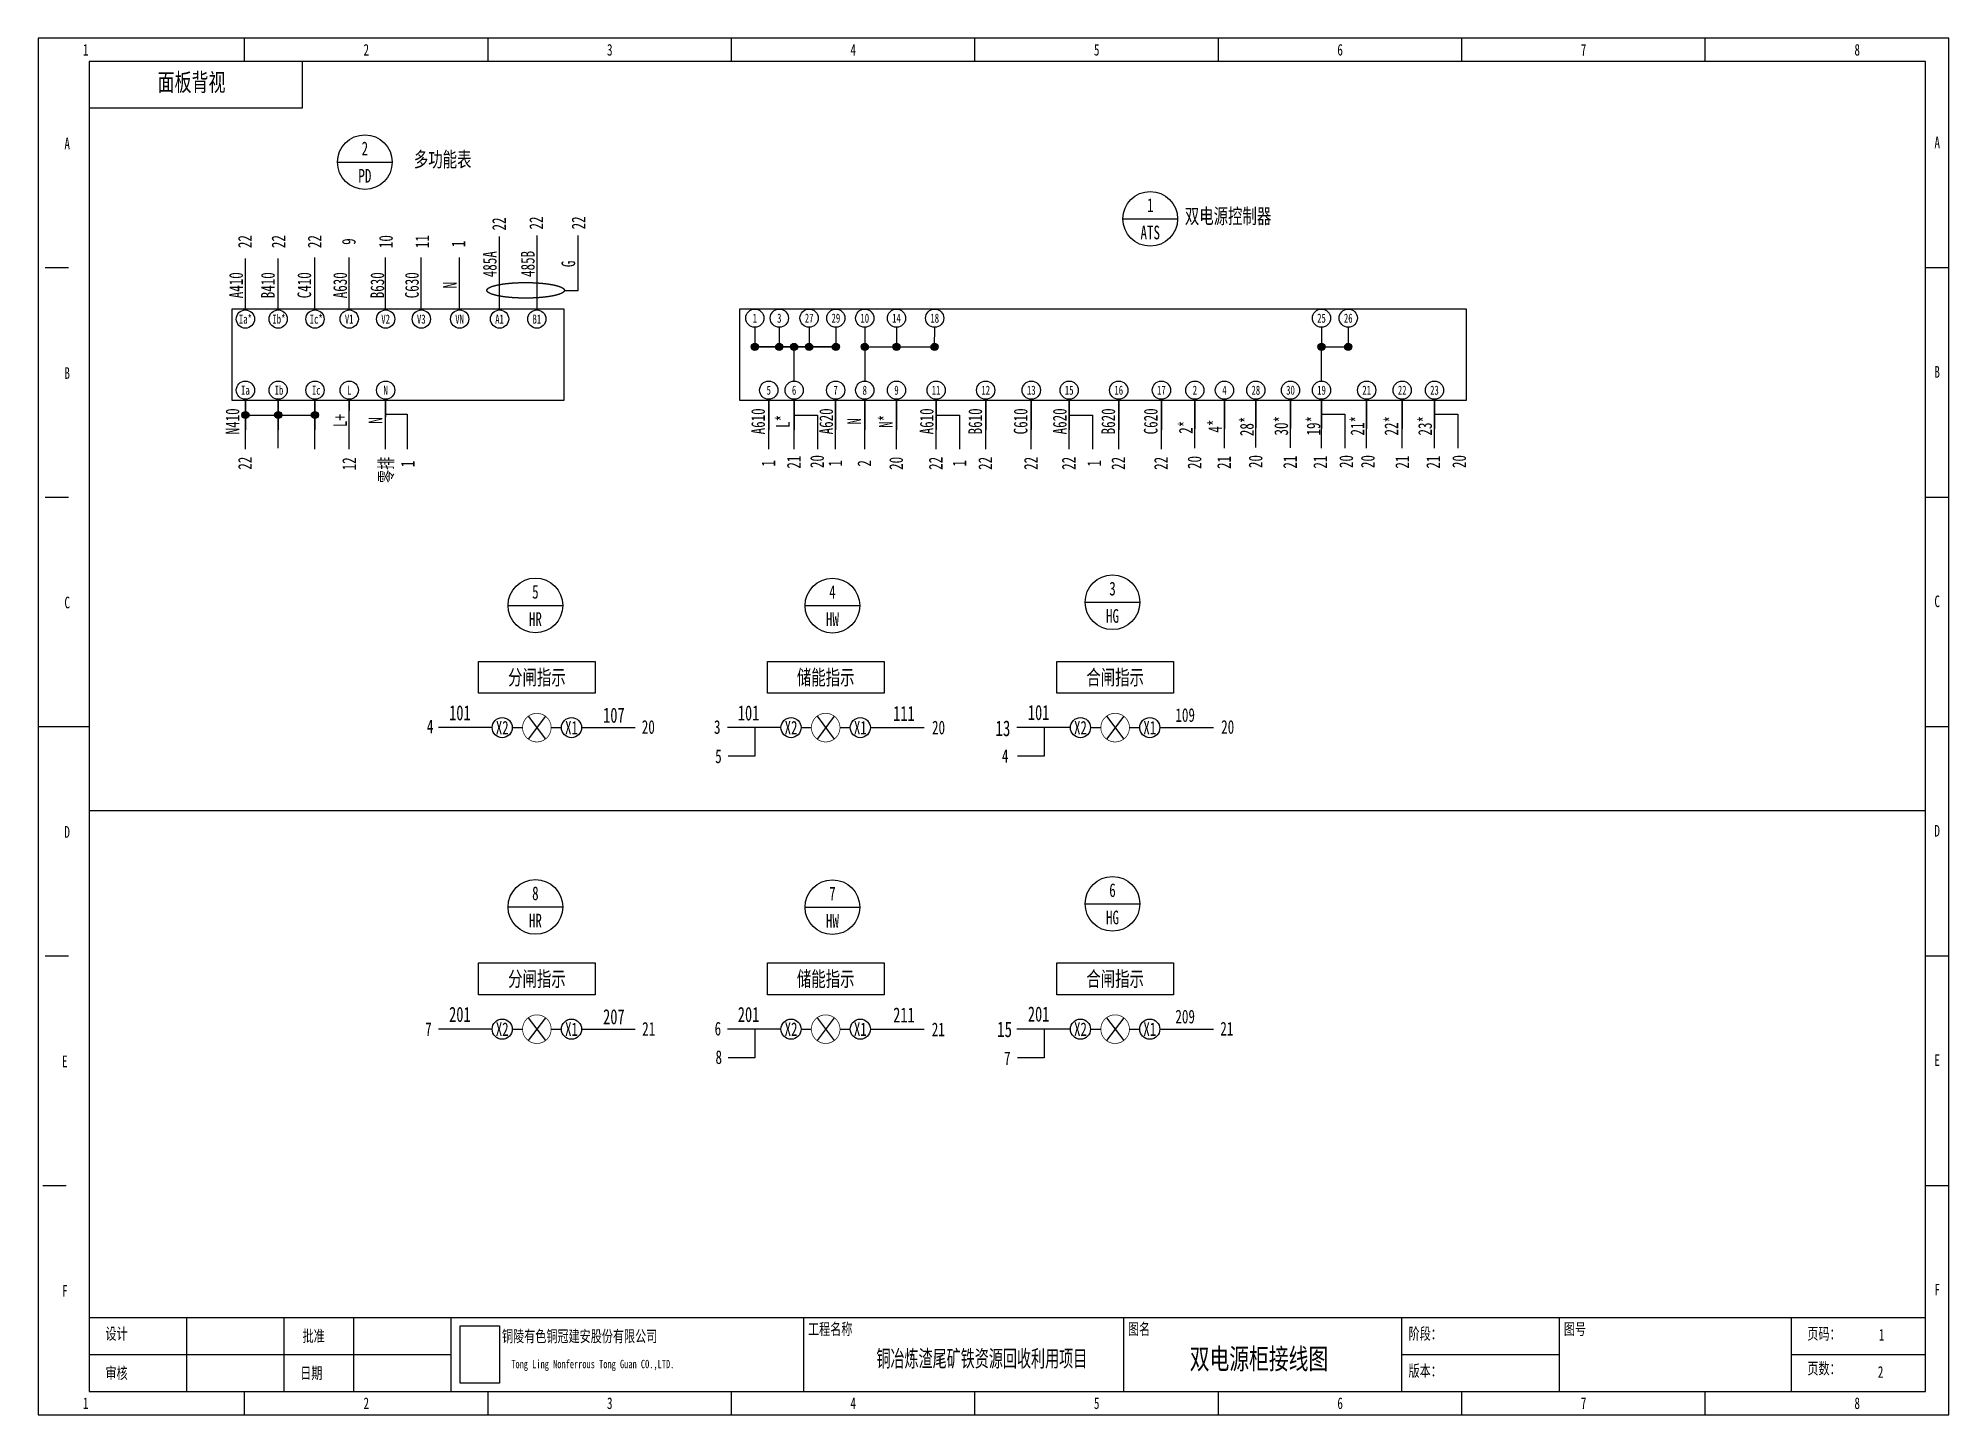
# Model space of a CAD drawing. Header units: millimetres. Extents: x 401220 to 2750366, y -101310 to 943175.
# Drawn here: x 1247990 to 1312355, y 174653 to 221053 of the extents above; entities that cross this region are included whole.
import ezdxf
from ezdxf.enums import TextEntityAlignment as Align

# ---------------------------------------------------------------- set-up
doc = ezdxf.new("R2010")
doc.units = ezdxf.units.MM
doc.linetypes.add('事故照明', pattern=[800, 600, 0, -200, 0])
doc.layers.add('SW', color=8, linetype='Continuous', lineweight=20)
doc.styles.add('IDQSTYLE', font='NSimSun.ttf', dxfattribs={"width": 0.7})
doc.styles.add('标准', font='NSimSun.ttf', dxfattribs={"width": 0.667})

msp = doc.modelspace()

# ---------------------------------------------------------------- texts
at = {"style": 'IDQSTYLE', "width": 0.7}
for s, p in [('1', (1249590.86112, 220349.74664)), ('2', (1259042.62441, 220349.74664)), ('3', (1267244.56776, 220349.74664)), ('4', (1275446.51111, 220349.74664)), ('5', (1283648.45445, 220349.74664)), ('6', (1291850.3978, 220349.74664)), ('7', (1300052.34115, 220349.74664)), ('8', (1309269.7632, 220349.74664)), ('A', (1248965.95115, 217186.13992)), ('A', (1311964.68745, 217225.19679)), ('B', (1248965.95115, 209452.87905)), ('B', (1311964.68745, 209491.93592)), ('C', (1248965.95115, 201719.61817)), ('C', (1311964.68745, 201758.67505)), ('D', (1248965.95115, 193986.3573)), ('D', (1311964.68745, 194025.41417)), ('E', (1248887.8374, 186253.09643)), ('E', (1311964.68745, 186292.1533)), ('F', (1248887.8374, 178519.83556)), ('F', (1311964.68745, 178558.89243)), ('1', (1249590.86112, 174731.31887)), ('2', (1259042.62441, 174731.31887)), ('3', (1267244.56776, 174731.31887)), ('4', (1275446.51111, 174731.31887)), ('5', (1283648.45445, 174731.31887)), ('6', (1291850.3978, 174731.31887)), ('7', (1300052.34115, 174731.31887)), ('8', (1309269.7632, 174731.31887))]:
    msp.add_text(s, height=391.34987, dxfattribs=at).set_placement(p, align=Align.BOTTOM_CENTER)
msp.add_text('面板背视', height=599.087607, dxfattribs=at).set_placement((1253154.39268, 219578.26471), align=Align.MIDDLE)
for s, height, p in [('2', 460.83662, (1258994.02143, 217336.15833)), ('多功能表', 508.225139, (1261615.96214, 216968.94)), ('PD', 460.836621, (1258994.02143, 216414.48508)), ('1', 460.83662, (1285453.27442, 215425.15606)), ('双电源控制器', 508.225139, (1288075.21513, 215057.93773)), ('ATS', 460.836621, (1285453.27442, 214503.48282)), ('Ia*', 307.224414, (1254969.71474, 211584.95125)), ('Ib*', 307.224414, (1256099.41377, 211584.95125)), ('Ic*', 307.224414, (1257356.52092, 211584.95125)), ('3', 307.22441, (1272955.18208, 211616.34151)), ('27', 307.224414, (1273960.31353, 211616.34151)), ('29', 307.224414, (1274862.05316, 211616.34151)), ('10', 307.224414, (1275834.6812, 211615.67369)), ('18', 307.224414, (1278192.10554, 211615.67369)), ('25', 307.224414, (1291221.85185, 211616.34151)), ('26', 307.224414, (1292123.59149, 211616.34151)), ('V1', 307.224414, (1258467.10376, 211584.95125)), ('V2', 307.224414, (1259693.94376, 211584.95125)), ('V3', 307.224414, (1260895.29412, 211584.95125)), ('VN', 307.224414, (1262185.85246, 211584.95125)), ('A1', 307.224414, (1263532.06002, 211584.95125)), ('B1', 307.224414, (1264788.0302, 211584.95125)), ('1', 307.22441, (1272131.80519, 211616.34151)), ('14', 307.224414, (1276904.46585, 211615.67369)), ('Ia', 307.224414, (1254969.71474, 209188.60082)), ('Ib', 307.224414, (1256099.41377, 209188.60082)), ('Ic', 307.224414, (1257356.52092, 209188.60082)), ('L', 307.22441, (1258467.10376, 209188.60082)), ('N', 307.22441, (1259693.94376, 209188.60082)), ('5', 307.22441, (1272601.18112, 209188.60082)), ('6', 307.22441, (1273455.56674, 209188.60082)), ('7', 307.22441, (1274854.07591, 209188.60082)), ('8', 307.22441, (1275834.6812, 209188.60082)), ('9', 307.22441, (1276904.46585, 209188.60082)), ('11', 307.224414, (1278239.34744, 209188.60082)), ('12', 307.224414, (1279909.3388, 209188.60082)), ('13', 307.224414, (1281444.7136, 209188.60082)), ('15', 307.224414, (1282721.41466, 209188.60082)), ('16', 307.224414, (1284391.40602, 209188.60082)), ('17', 307.224414, (1285829.03225, 209188.60082)), ('2', 307.22441, (1286955.76243, 209188.60082)), ('4', 307.22441, (1287952.90923, 209188.60082)), ('28', 307.224414, (1289009.61501, 209188.60082)), ('30', 307.224414, (1290177.41122, 209188.60082)), ('19', 307.224414, (1291221.85185, 209188.60082)), ('21', 307.224414, (1292742.68358, 209188.60082)), ('22', 307.224414, (1293940.80836, 209188.60082)), ('23', 307.224414, (1295027.76851, 209188.60082)), ('5', 460.83662, (1264738.47143, 202394.59576)), ('4', 460.83662, (1274745.31762, 202386.93772)), ('3', 460.83662, (1284181.49393, 202500.79301)), ('HR', 460.836621, (1264738.47143, 201472.92252)), ('HW', 460.836621, (1274745.31762, 201465.26447)), ('HG', 460.836621, (1284181.49393, 201579.11977)), ('分闸指示', 508.225139, (1264790.23952, 199509.3941)), ('储能指示', 508.225139, (1274520.10368, 199509.3941)), ('合闸指示', 508.225139, (1284271.18253, 199509.3941)), ('101', 508.225139, (1262196.0977, 198314.48403)), ('107', 508.225139, (1267383.70228, 198233.94111)), ('101', 508.225139, (1271921.38196, 198311.1791)), ('111', 508.225139, (1277155.31731, 198293.99708)), ('101', 508.225139, (1281692.997, 198325.13159)), ('109', 460.836621, (1286629.76047, 198239.84948)), ('4', 460.83662, (1261192.44054, 197857.97329)), ('X2', 451.755679, (1263621.69853, 197815.11202)), ('X1', 451.755679, (1265955.76953, 197815.11202)), ('20', 460.836621, (1268543.30995, 197837.69548)), ('3', 460.83662, (1270865.02577, 197835.91654)), ('X2', 451.755679, (1273351.56269, 197815.11202)), ('X1', 451.755679, (1275685.6337, 197815.11202)), ('20', 460.836621, (1278320.53533, 197819.96421)), ('13', 527.048292, (1280490.50688, 197793.19197)), ('X2', 451.755679, (1283102.64154, 197815.11202)), ('X1', 451.755679, (1285436.71254, 197815.11202)), ('20', 460.836621, (1288062.64033, 197838.14854)), ('5', 460.83662, (1270906.00187, 196849.66059)), ('4', 460.83662, (1280564.99147, 196859.10637)), ('8', 460.83662, (1264738.47143, 192231.24877)), ('6', 460.83662, (1284181.49393, 192337.44601)), ('7', 460.83662, (1274745.31762, 192223.59072)), ('HR', 460.836621, (1264738.47143, 191309.57552)), ('HW', 460.836621, (1274745.31762, 191301.91748)), ('HG', 460.836621, (1284181.49393, 191415.77277)), ('分闸指示', 508.225139, (1264790.23952, 189346.0471)), ('储能指示', 508.225139, (1274520.10368, 189346.0471)), ('合闸指示', 508.225139, (1284271.18253, 189346.0471)), ('201', 508.225139, (1262196.0977, 188151.13703)), ('207', 508.225139, (1267383.70228, 188070.59411)), ('201', 508.225139, (1271921.38196, 188147.83211)), ('211', 508.225139, (1277155.31731, 188130.65008)), ('201', 508.225139, (1281692.997, 188161.7846)), ('209', 460.836621, (1286629.76047, 188076.50248)), ('7', 460.83662, (1261135.88085, 187649.76519)), ('X2', 451.755679, (1263621.69853, 187651.76502)), ('X1', 451.755679, (1265955.76953, 187651.76502)), ('21', 460.836621, (1268557.07585, 187662.57594)), ('6', 460.83662, (1270886.39684, 187669.91005)), ('X2', 451.755679, (1273351.56269, 187651.76502)), ('X1', 451.755679, (1275685.6337, 187651.76502)), ('21', 460.836621, (1278312.44018, 187643.76098)), ('15', 527.048292, (1280545.76395, 187647.72565)), ('X2', 451.755679, (1283102.64154, 187651.76502)), ('X1', 451.755679, (1285436.71254, 187651.76502)), ('21', 460.836621, (1288032.7501, 187668.38202)), ('8', 460.83662, (1270916.12109, 186708.34456)), ('7', 460.83662, (1280637.33122, 186669.56398))]:
    msp.add_text(s, height=height, dxfattribs=at).set_placement(p, align=Align.MIDDLE_CENTER)
for s, height, p in [('PMC-530A', 0.153612, (1258072.34819, 216875.32171)), ('PMC-530A', 0.153612, (1284531.60118, 214964.31944)), ('CJK22-DP AC220V', 0.1536122, (1263816.79819, 201933.75914)), ('CJK22-DP AC220V', 0.1536122, (1273823.64438, 201926.1011)), ('CJK22-DP AC220V', 0.1536122, (1283259.82069, 202039.95639)), ('CJK22-DP AC220V', 0.1536122, (1283259.82069, 191876.60939)), ('CJK22-DP AC220V', 0.1536122, (1263816.79819, 191770.41215)), ('CJK22-DP AC220V', 0.1536122, (1273823.64438, 191762.7541))]:
    msp.add_text(s, height=height, dxfattribs=at).set_placement(p, align=Align.MIDDLE_LEFT)
for s, height, p in [('22', 460.836621, (1263515.56785, 214791.10971)), ('22', 460.836621, (1264767.78282, 214822.39293)), ('22', 460.836621, (1266192.59569, 214827.5707)), ('22', 460.836621, (1254953.28853, 214196.71358)), ('22', 460.836621, (1256083.52478, 214196.71358)), ('22', 460.836621, (1257301.44877, 214196.71358)), ('10', 460.836621, (1259701.74845, 214196.71358)), ('11', 460.836621, (1260924.25601, 214196.71358)), ('9', 460.83662, (1258452.07673, 214196.71358)), ('1', 460.83662, (1262143.91208, 214121.216)), ('485A', 460.836621, (1263200.23375, 213435.0825)), ('485B', 460.836621, (1264481.88753, 213445.00781)), ('A410', 460.836621, (1254653.59683, 212725.27723)), ('B410', 460.836621, (1255726.14424, 212725.27723)), ('C410', 460.836621, (1256953.83544, 212725.27723)), ('A630', 460.836621, (1258158.67172, 212725.27723)), ('B630', 460.836621, (1259413.4185, 212725.27723)), ('C630', 460.836621, (1260578.54011, 212725.27723)), ('G', 460.83662, (1265849.24016, 213445.00781)), ('N', 460.83662, (1261857.8621, 212725.27723)), ('N410', 460.836621, (1254533.29838, 208137.48145)), ('A610', 460.836621, (1272240.81908, 208137.48145)), ('A620', 460.836621, (1274535.19872, 208137.48145)), ('A610', 460.836621, (1277920.47025, 208137.48145)), ('B610', 460.836621, (1279555.89131, 208137.48145)), ('C610', 460.836621, (1281084.35156, 208137.48145)), ('A620', 460.836621, (1282402.53747, 208137.48145)), ('B620', 460.836621, (1284037.95853, 208137.48145)), ('C620', 460.836621, (1285468.67021, 208137.48145)), ('L+', 460.836621, (1258158.67172, 208165.28414)), ('N', 460.83662, (1259347.5684, 208165.28414)), ('L*', 460.836621, (1273074.46269, 208137.48145)), ('N', 460.83662, (1275481.23371, 208137.48145)), ('N*', 460.836621, (1276544.10381, 208137.48145)), ('2*', 460.836621, (1286648.21465, 207937.99524)), ('4*', 460.836621, (1287639.41726, 207977.89294)), ('28*', 460.836621, (1288705.18624, 207968.73351)), ('30*', 460.836621, (1289863.91925, 207989.94533)), ('19*', 460.836621, (1290951.04347, 207989.94533)), ('21*', 460.836621, (1292430.56925, 207989.94533)), ('22*', 460.836621, (1293575.17487, 207989.94533)), ('23*', 460.836621, (1294709.879, 207989.94533)), ('22', 460.836621, (1254953.28853, 206727.02)), ('12', 460.836621, (1258464.51292, 206706.01409)), ('零排', 460.836621, (1259704.47867, 206503.28895)), ('1', 460.83662, (1260437.90332, 206706.01409)), ('1', 460.83662, (1272587.15114, 206721.98042)), ('21', 460.836621, (1273443.35052, 206764.75526)), ('21', 460.836621, (1273443.35052, 206764.75526)), ('20', 460.836621, (1274228.38382, 206783.44114)), ('1', 460.83662, (1274840.04592, 206721.98042)), ('2', 460.83662, (1275820.65121, 206721.98042)), ('20', 460.836621, (1276890.43587, 206721.98042)), ('22', 460.836621, (1278225.31745, 206721.98042)), ('1', 460.83662, (1279023.68669, 206721.98042)), ('22', 460.836621, (1279895.30881, 206721.98042)), ('22', 460.836621, (1281430.68361, 206721.98042)), ('22', 460.836621, (1282707.38467, 206721.98042)), ('1', 460.83662, (1283561.08106, 206721.98042)), ('22', 460.836621, (1284377.37603, 206721.98042)), ('22', 460.836621, (1285815.00227, 206721.98042)), ('20', 460.836621, (1286941.73244, 206752.70286)), ('21', 460.836621, (1287938.87924, 206752.70286)), ('20', 460.836621, (1288998.70403, 206783.44114)), ('21', 460.836621, (1290163.38123, 206764.75526)), ('21', 460.836621, (1291178.53786, 206764.75526)), ('21', 460.836621, (1291178.53786, 206764.75526)), ('20', 460.836621, (1292053.87424, 206783.44114)), ('20', 460.836621, (1292781.23883, 206783.44114)), ('21', 460.836621, (1293940.67096, 206764.75526)), ('21', 460.836621, (1293940.67096, 206764.75526)), ('21', 460.836621, (1294984.45452, 206764.75526)), ('21', 460.836621, (1294984.45452, 206764.75526)), ('20', 460.836621, (1295859.7909, 206783.44114))]:
    msp.add_text(s, height=height, rotation=90, dxfattribs=at).set_placement(p, align=Align.MIDDLE_CENTER)
for s, p in [('工程名称', (1273923.29305, 177230.95874)), ('图名', (1284702.99003, 177230.95874)), ('图号', (1299388.37431, 177230.95874)), ('设计', (1250254.82796, 177074.73125)), ('批准', (1256894.49639, 176996.6175)), ('阶段：', (1294154.75332, 177074.73125)), ('页码：', (1307590.31766, 177074.73125)), ('版本：', (1294154.75332, 175824.91131)), ('页数：', (1307590.31766, 175903.02506)), ('审核', (1250254.82796, 175746.79757)), ('日期', (1256816.38264, 175746.79757))]:
    msp.add_text(s, height=391.349868, dxfattribs=at).set_placement(p, align=Align.BOTTOM_LEFT)
for s, height, p in [('铜陵有色铜冠建安股份有限公司', 391.3498684, (1263613.98335, 177498.81426)), ('Tong Ling Nonferrous Tong Guan CO.,LTD.', 281.7719052, (1263926.43834, 176505.25116))]:
    msp.add_text(s, height=height, dxfattribs=at).set_placement(p, align=Align.TOP_LEFT)
for s, height, p in [('1', 391.34987, (1310089.95754, 177152.845)), ('双电源柜接线图', 697.83929, (1289116.06698, 176192.61575)), ('2', 391.34987, (1310058.73921, 175903.02506))]:
    msp.add_text(s, height=height, dxfattribs=at).set_placement(p, align=Align.CENTER)
at = {"layer": 'SW', "color": 4, "linetype": 'Continuous', "lineweight": 25, "style": '标准', "width": 0.62}
msp.add_text('铜冶炼渣尾矿铁资源回收利用项目', height=560, dxfattribs=at).set_placement((1279779.34923, 176271.19134), align=Align.CENTER)

# ---------------------------------------------------------------- hatches: boundary and pattern name
h = msp.add_hatch(color=256)
h.dxf.hatch_style = 1
h.paths.add_polyline_path([(1272252.14255, 210646.74293, 0.4142135624), (1272131.80519, 210767.08029), (1272131.80519, 210526.40557, 0.4142135624)])
h.paths.add_polyline_path([(1272131.80519, 210767.08029, 0.4142135624), (1272011.46783, 210646.74293, 0.4142135624), (1272131.80519, 210526.40557)])
h = msp.add_hatch(color=256)
h.dxf.hatch_style = 1
h.paths.add_polyline_path([(1273075.51944, 210646.74293, 0.4142135624), (1272955.18208, 210767.08029), (1272955.18208, 210526.40557, 0.4142135624)])
h.paths.add_polyline_path([(1272955.18208, 210767.08029, 0.4142135624), (1272834.84472, 210646.74293, 0.4142135624), (1272955.18208, 210526.40557)])
h = msp.add_hatch(color=256)
h.dxf.hatch_style = 1
h.paths.add_polyline_path([(1273575.9041, 210646.74293, 0.4142135624), (1273455.56674, 210767.08029), (1273455.56674, 210526.40557, 0.4142135624)])
h.paths.add_polyline_path([(1273455.56674, 210767.08029, 0.4142135624), (1273335.22938, 210646.74293, 0.4142135624), (1273455.56674, 210526.40557)])
h = msp.add_hatch(color=256)
h.dxf.hatch_style = 1
h.paths.add_polyline_path([(1274080.65089, 210646.74293, 0.4142135624), (1273960.31353, 210767.08029), (1273960.31353, 210526.40557, 0.4142135624)])
h.paths.add_polyline_path([(1273960.31353, 210767.08029, 0.4142135624), (1273839.97617, 210646.74293, 0.4142135624), (1273960.31353, 210526.40557)])
h = msp.add_hatch(color=256)
h.dxf.hatch_style = 1
h.paths.add_polyline_path([(1274982.39052, 210646.74293, 0.4142135624), (1274862.05316, 210767.08029), (1274862.05316, 210526.40557, 0.4142135624)])
h.paths.add_polyline_path([(1274862.05316, 210767.08029, 0.4142135624), (1274741.7158, 210646.74293, 0.4142135624), (1274862.05316, 210526.40557)])
h = msp.add_hatch(color=256)
h.dxf.hatch_style = 1
h.paths.add_polyline_path([(1275955.01856, 210646.74293, 0.4142135624), (1275834.6812, 210767.08029), (1275834.6812, 210526.40557, 0.4142135624)])
h.paths.add_polyline_path([(1275834.6812, 210767.08029, 0.4142135624), (1275714.34384, 210646.74293, 0.4142135624), (1275834.6812, 210526.40557)])
h = msp.add_hatch(color=256)
h.dxf.hatch_style = 1
h.paths.add_polyline_path([(1277024.80321, 210646.74293, 0.4142135624), (1276904.46585, 210767.08029), (1276904.46585, 210526.40557, 0.4142135624)])
h.paths.add_polyline_path([(1276904.46585, 210767.08029, 0.4142135624), (1276784.1285, 210646.74293, 0.4142135624), (1276904.46585, 210526.40557)])
h = msp.add_hatch(color=256)
h.dxf.hatch_style = 1
h.paths.add_polyline_path([(1278306.58528, 210646.74293, 0.4142135624), (1278186.24792, 210767.08029), (1278186.24792, 210526.40557, 0.4142135624)])
h.paths.add_polyline_path([(1278186.24792, 210767.08029, 0.4142135624), (1278065.91056, 210646.74293, 0.4142135624), (1278186.24792, 210526.40557)])
h = msp.add_hatch(color=256)
h.dxf.hatch_style = 1
h.paths.add_polyline_path([(1291342.18921, 210646.74293, 0.4142135624), (1291221.85185, 210767.08029), (1291221.85185, 210526.40557, 0.4142135624)])
h.paths.add_polyline_path([(1291221.85185, 210767.08029, 0.4142135624), (1291101.51449, 210646.74293, 0.4142135624), (1291221.85185, 210526.40557)])
h = msp.add_hatch(color=256)
h.dxf.hatch_style = 1
h.paths.add_polyline_path([(1292243.92885, 210646.74293, 0.4142135624), (1292123.59149, 210767.08029), (1292123.59149, 210526.40557, 0.4142135624)])
h.paths.add_polyline_path([(1292123.59149, 210767.08029, 0.4142135624), (1292003.25413, 210646.74293, 0.4142135624), (1292123.59149, 210526.40557)])
h = msp.add_hatch(color=256)
h.dxf.hatch_style = 1
h.paths.add_polyline_path([(1254969.71474, 208472.60505), (1254969.71474, 208231.93034, 0.4142135624), (1255090.0521, 208352.26769, 0.4142135624)])
h.paths.add_polyline_path([(1254969.71474, 208472.60505, 0.4142135624), (1254849.37738, 208352.26769, 0.4142135624), (1254969.71474, 208231.93034)])
h = msp.add_hatch(color=256)
h.dxf.hatch_style = 1
h.paths.add_polyline_path([(1256195.24486, 208352.26769, 0.4142135624), (1256074.9075, 208472.60505), (1256074.9075, 208231.93034, 0.4142135624)])
h.paths.add_polyline_path([(1256074.9075, 208472.60505, 0.4142135624), (1255954.57014, 208352.26769, 0.4142135624), (1256074.9075, 208231.93034)])
h = msp.add_hatch(color=256)
h.dxf.hatch_style = 1
h.paths.add_polyline_path([(1257432.62361, 208352.26769, 0.4142135624), (1257312.28625, 208472.60505), (1257312.28625, 208231.93034, 0.4142135624)])
h.paths.add_polyline_path([(1257312.28625, 208472.60505, 0.4142135624), (1257191.94889, 208352.26769, 0.4142135624), (1257312.28625, 208231.93034)])

# ---------------------------------------------------------------- linework, layer by layer
at = {"ltscale": 4}
for p, q in [((1254941.65273, 220271.63289), (1254941.65273, 221052.77035)), ((1263143.59608, 220271.63289), (1263143.59608, 221052.77035)), ((1271345.53943, 220271.63289), (1271345.53943, 221052.77035)), ((1279547.48278, 220271.63289), (1279547.48278, 221052.77035)), ((1287749.42613, 220271.63289), (1287749.42613, 221052.77035)), ((1295951.36948, 220271.63289), (1295951.36948, 221052.77035)), ((1304153.31283, 220271.63289), (1304153.31283, 221052.77035)), ((1256894.49639, 218709.35797), (1256894.49639, 220271.63289)), ((1249708.03174, 218709.35797), (1256894.49639, 218709.35797)), ((1248223.87056, 213319.50948), (1249005.00802, 213319.50948)), ((1311574.11872, 213319.50948), (1312355.25618, 213319.50948)), ((1248223.87056, 205586.24861), (1249005.00802, 205586.24861)), ((1311574.11872, 205586.24861), (1312355.25618, 205586.24861)), ((1247989.52932, 197852.98774), (1249708.03174, 197852.98774)), ((1311574.11872, 197852.98774), (1312355.25618, 197852.98774)), ((1248223.87056, 190119.72686), (1249005.00802, 190119.72686)), ((1311574.11872, 190119.72686), (1312355.25618, 190119.72686)), ((1248145.75681, 182386.46599), (1248926.89427, 182386.46599)), ((1311574.11872, 182386.46599), (1312355.25618, 182386.46599)), ((1249708.03174, 177933.98246), (1311574.11872, 177933.98246)), ((1252988.80908, 177933.98246), (1252988.80908, 175434.34258)), ((1256269.58642, 177933.98246), (1256269.58642, 175434.34258)), ((1258612.9988, 177933.98246), (1258612.9988, 175434.34258)), ((1261893.77614, 177933.98246), (1261893.77614, 175434.34258)), ((1273767.06556, 177933.98246), (1273767.06556, 175434.34258)), ((1284546.76254, 177933.98246), (1284546.76254, 175434.34258)), ((1293920.41208, 177933.98246), (1293920.41208, 175434.34258)), ((1299232.14682, 177933.98246), (1299232.14682, 175434.34258)), ((1307043.52144, 177933.98246), (1307043.52144, 175434.34258)), ((1249708.03174, 176684.16252), (1261893.77614, 176684.16252)), ((1293920.41208, 176684.16252), (1299232.14682, 176684.16252)), ((1307043.52144, 176684.16252), (1311574.11872, 176684.16252)), ((1254941.65273, 174653.20512), (1254941.65273, 175434.34258)), ((1263143.59608, 174653.20512), (1263143.59608, 175434.34258)), ((1271345.53943, 174653.20512), (1271345.53943, 175434.34258)), ((1279547.48278, 174653.20512), (1279547.48278, 175434.34258)), ((1287749.42613, 174653.20512), (1287749.42613, 175434.34258)), ((1295951.36948, 174653.20512), (1295951.36948, 175434.34258)), ((1304153.31283, 174653.20512), (1304153.31283, 175434.34258))]:
    msp.add_line(p, q, dxfattribs=at)
for p, q in [((1258072.34819, 216875.32171), (1259915.69467, 216875.32171)), ((1263532.06002, 212877.19263), (1263532.06002, 214366.64745)), ((1264803.39142, 212915.59568), (1264803.39142, 214405.0505)), ((1266182.74628, 212554.17652), (1266182.74628, 214405.0505)), ((1284531.60118, 214964.31944), (1286374.94766, 214964.31944)), ((1254969.71474, 212137.55428), (1254969.71474, 213627.0091)), ((1254969.71474, 211922.89811), (1254969.71474, 213412.35293)), ((1256074.9075, 212137.55428), (1256074.9075, 213627.0091)), ((1256074.9075, 211922.89811), (1256074.9075, 213412.35293)), ((1257312.28625, 212168.27672), (1257312.28625, 213657.73154)), ((1257312.28625, 211953.62055), (1257312.28625, 213443.07537)), ((1258467.10376, 212168.27672), (1258467.10376, 213657.73154)), ((1258467.10376, 211953.62055), (1258467.10376, 213443.07537)), ((1259693.94376, 212168.27672), (1259693.94376, 213657.73154)), ((1259693.94376, 211953.62055), (1259693.94376, 213443.07537)), ((1260895.29412, 212168.27672), (1260895.29412, 213657.73154)), ((1260895.29412, 211953.62055), (1260895.29412, 213443.07537)), ((1262185.85246, 212168.27672), (1262185.85246, 213657.73154)), ((1262185.85246, 211922.89811), (1262185.85246, 213412.35293)), ((1263532.06002, 211922.89811), (1263532.06002, 213412.35293)), ((1264803.39142, 211961.30116), (1264803.39142, 213450.75598)), ((1256074.9075, 211922.89811), (1256074.9075, 212919.67065)), ((1257312.28625, 211953.62055), (1257312.28625, 212950.39309)), ((1257312.28625, 211922.89811), (1257312.28625, 212919.67065)), ((1258467.10376, 211953.62055), (1258467.10376, 212950.39309)), ((1258467.10376, 211922.89811), (1258467.10376, 212919.67065)), ((1259693.94376, 211953.62055), (1259693.94376, 212950.39309)), ((1259693.94376, 211922.89811), (1259693.94376, 212919.67065)), ((1260895.29412, 211953.62055), (1260895.29412, 212950.39309)), ((1260895.29412, 211922.89811), (1260895.29412, 212919.67065)), ((1262185.85246, 211922.89811), (1262185.85246, 212919.67065)), ((1262185.85246, 211922.89811), (1262185.85246, 212482.72926)), ((1263532.06002, 211922.89811), (1263532.06002, 212919.67065)), ((1263532.06002, 211944.40382), (1263532.06002, 212504.23497)), ((1264803.39142, 211961.30116), (1264803.39142, 212958.0737)), ((1264803.39142, 211930.57872), (1264803.39142, 212490.40987)), ((1265716.84051, 212554.17652), (1266182.74628, 212554.17652)), ((1272131.80519, 211309.1171), (1272131.80519, 210646.74293)), ((1272955.18208, 211309.1171), (1272955.18208, 210646.74293)), ((1273960.31353, 211309.1171), (1273960.31353, 210646.74293)), ((1274862.05316, 211309.1171), (1274862.05316, 210646.74293)), ((1275834.6812, 211308.44928), (1275834.6812, 209495.82524)), ((1276904.46585, 211308.44928), (1276904.46585, 210646.74293)), ((1278186.24792, 210646.74293), (1278192.10554, 211308.44928)), ((1291221.85185, 211309.1171), (1291221.85185, 210646.74293)), ((1292123.59149, 211309.1171), (1292123.59149, 210646.74293)), ((1272131.80519, 210646.74293), (1274862.05316, 210646.74293)), ((1274862.05316, 210646.74293), (1272131.80519, 210646.74293)), ((1273455.56674, 209495.82524), (1273455.56674, 210646.74293)), ((1275834.6812, 210646.74293), (1278269.68508, 210646.74293)), ((1278142.3351, 210646.74293), (1278186.24792, 210646.74293)), ((1291221.85185, 209495.82524), (1291221.85185, 210646.74293)), ((1291221.85185, 210646.74293), (1292123.59149, 210646.74293)), ((1254969.71474, 208850.65397), (1254969.71474, 207853.88142)), ((1254969.71474, 207361.19915), (1254969.71474, 208850.65397)), ((1254969.71474, 207200.98624), (1254969.71474, 208690.44106)), ((1256074.9075, 207391.92159), (1256074.9075, 208881.37641)), ((1256074.9075, 208850.65397), (1256074.9075, 207853.88142)), ((1256074.9075, 207231.70868), (1256074.9075, 208721.1635)), ((1257312.28625, 208850.65397), (1257312.28625, 207853.88142)), ((1257312.28625, 207361.19915), (1257312.28625, 208850.65397)), ((1257312.28625, 207200.98624), (1257312.28625, 208690.44106)), ((1258467.10376, 208850.65397), (1258467.10376, 208509.29351)), ((1258467.10376, 207361.19915), (1258467.10376, 208850.65397)), ((1258467.10376, 207200.98624), (1258467.10376, 208690.44106)), ((1259693.94376, 208850.65397), (1259693.94376, 208290.82281)), ((1259693.94376, 207361.19915), (1259693.94376, 208850.65397)), ((1259693.94376, 207200.98624), (1259693.94376, 208690.44106)), ((1272601.18112, 208850.65397), (1272601.18112, 207853.88142)), ((1272601.18112, 207361.19915), (1272601.18112, 208850.65397)), ((1272601.18112, 207200.98624), (1272601.18112, 208690.44106)), ((1273455.56674, 208850.65397), (1273455.56674, 207853.88142)), ((1273455.56674, 207361.19915), (1273455.56674, 208850.65397)), ((1273455.56674, 207200.98624), (1273455.56674, 208690.44106)), ((1274854.07591, 208850.65397), (1274854.07591, 207853.88142)), ((1274854.07591, 207361.19915), (1274854.07591, 208850.65397)), ((1274854.07591, 207200.98624), (1274854.07591, 208690.44106)), ((1275834.6812, 208850.65397), (1275834.6812, 207853.88142)), ((1275834.6812, 207361.19915), (1275834.6812, 208850.65397)), ((1275834.6812, 207200.98624), (1275834.6812, 208690.44106)), ((1276904.46585, 208850.65397), (1276904.46585, 207853.88142)), ((1276904.46585, 207361.19915), (1276904.46585, 208850.65397)), ((1276904.46585, 207200.98624), (1276904.46585, 208690.44106)), ((1278239.34744, 208850.65397), (1278239.34744, 207853.88142)), ((1278239.34744, 207361.19915), (1278239.34744, 208850.65397)), ((1278239.34744, 207200.98624), (1278239.34744, 208690.44106)), ((1279909.3388, 208850.65397), (1279909.3388, 207853.88142)), ((1279909.3388, 207361.19915), (1279909.3388, 208850.65397)), ((1279909.3388, 207200.98624), (1279909.3388, 208690.44106)), ((1281444.7136, 208850.65397), (1281444.7136, 207853.88142)), ((1281444.7136, 207361.19915), (1281444.7136, 208850.65397)), ((1281444.7136, 207200.98624), (1281444.7136, 208690.44106)), ((1282721.41466, 208850.65397), (1282721.41466, 207853.88142)), ((1282721.41466, 207361.19915), (1282721.41466, 208850.65397)), ((1282721.41466, 207200.98624), (1282721.41466, 208690.44106)), ((1284391.40602, 208850.65397), (1284391.40602, 207853.88142)), ((1284391.40602, 207361.19915), (1284391.40602, 208850.65397)), ((1284391.40602, 207200.98624), (1284391.40602, 208690.44106)), ((1285829.03225, 208850.65397), (1285829.03225, 207853.88142)), ((1285829.03225, 207361.19915), (1285829.03225, 208850.65397)), ((1285829.03225, 207200.98624), (1285829.03225, 208690.44106)), ((1286955.76243, 208881.37641), (1286955.76243, 207884.60386)), ((1286955.76243, 207391.92159), (1286955.76243, 208881.37641)), ((1286955.76243, 207231.70868), (1286955.76243, 208721.1635)), ((1287952.90923, 208881.37641), (1287952.90923, 207884.60386)), ((1287952.90923, 207391.92159), (1287952.90923, 208881.37641)), ((1287952.90923, 207231.70868), (1287952.90923, 208721.1635)), ((1289012.73402, 208912.11468), (1289012.73402, 207915.34214)), ((1289012.73402, 207422.65986), (1289012.73402, 208912.11468)), ((1289012.73402, 207262.44696), (1289012.73402, 208751.90178)), ((1290177.41122, 208893.4288), (1290177.41122, 207896.65626)), ((1290177.41122, 207403.97398), (1290177.41122, 208893.4288)), ((1290177.41122, 207243.76107), (1290177.41122, 208733.2159)), ((1291221.85185, 208881.37641), (1291221.85185, 207884.60386)), ((1291221.85185, 207391.92159), (1291221.85185, 208881.37641)), ((1291221.85185, 207231.70868), (1291221.85185, 208721.1635)), ((1292742.68358, 208881.37641), (1292742.68358, 207884.60386)), ((1292742.68358, 207391.92159), (1292742.68358, 208881.37641)), ((1292742.68358, 207231.70868), (1292742.68358, 208721.1635)), ((1293940.80836, 208881.37641), (1293940.80836, 207884.60386)), ((1293940.80836, 207391.92159), (1293940.80836, 208881.37641)), ((1293940.80836, 207231.70868), (1293940.80836, 208721.1635)), ((1295027.76851, 208881.37641), (1295027.76851, 207884.60386)), ((1295027.76851, 207391.92159), (1295027.76851, 208881.37641)), ((1295027.76851, 207231.70868), (1295027.76851, 208721.1635)), ((1254969.71474, 208352.26769), (1257312.28625, 208352.26769)), ((1259693.94376, 208385.91814), (1260421.42516, 208385.91814)), ((1260421.42516, 208385.91814), (1260421.42516, 207200.98624)), ((1273455.56674, 208352.26769), (1274244.28373, 208352.26769)), ((1274244.28373, 208352.26769), (1274244.28373, 207200.98624)), ((1278239.34744, 208352.26769), (1279028.06443, 208352.26769)), ((1279028.06443, 208352.26769), (1279028.06443, 207200.98624)), ((1282721.41466, 208352.26769), (1283510.13165, 208352.26769)), ((1283510.13165, 208352.26769), (1283510.13165, 207200.98624)), ((1291221.85185, 208382.99014), (1292010.56885, 208382.99014)), ((1292010.56885, 208382.99014), (1292010.56885, 207231.70868)), ((1295027.76851, 208382.99014), (1295816.48551, 208382.99014)), ((1295816.48551, 208382.99014), (1295816.48551, 207231.70868)), ((1263816.79819, 201933.75914), (1265660.14467, 201933.75914)), ((1273823.64438, 201926.1011), (1275666.99086, 201926.1011)), ((1283259.82069, 202039.95639), (1285103.16717, 202039.95639)), ((1262823.27421, 200046.49878), (1266757.20483, 200046.49878)), ((1262823.27421, 198974.55963), (1262823.27421, 200046.49878)), ((1266757.20483, 200046.49878), (1266757.20483, 198974.55963)), ((1272553.13837, 200046.49878), (1276487.069, 200046.49878)), ((1272553.13837, 198974.55963), (1272553.13837, 200046.49878)), ((1276487.069, 200046.49878), (1276487.069, 198974.55963)), ((1282304.21722, 200046.49878), (1286238.14784, 200046.49878)), ((1282304.21722, 198974.55963), (1282304.21722, 200046.49878)), ((1286238.14784, 200046.49878), (1286238.14784, 198974.55963)), ((1266757.20483, 198974.55963), (1262823.27421, 198974.55963)), ((1276487.069, 198974.55963), (1272553.13837, 198974.55963)), ((1286238.14784, 198974.55963), (1282304.21722, 198974.55963)), ((1263284.38726, 197815.1119), (1261477.36454, 197815.1119)), ((1263960.51528, 197815.11202), (1264186.39333, 197815.11208)), ((1264186.39333, 197815.11208), (1264306.86151, 197815.11208)), ((1264499.6106, 198200.61026), (1265077.85787, 197429.6139)), ((1265270.60696, 197815.11208), (1265391.07514, 197815.11208)), ((1265391.07514, 197815.11208), (1265616.95277, 197815.11202)), ((1266296.09178, 197815.1119), (1268103.1145, 197815.1119)), ((1273014.25142, 197815.1119), (1271207.22871, 197815.1119)), ((1272129.59992, 197815.1119), (1272129.59992, 196848.64412)), ((1273690.37945, 197815.11202), (1273916.25749, 197815.11208)), ((1273916.25749, 197815.11208), (1274036.72567, 197815.11208)), ((1274229.47476, 198200.61026), (1274807.72203, 197429.6139)), ((1275000.47112, 197815.11208), (1275120.9393, 197815.11208)), ((1275120.9393, 197815.11208), (1275346.81694, 197815.11202)), ((1276025.95595, 197815.1119), (1277832.97866, 197815.1119)), ((1282765.33027, 197815.1119), (1280958.30755, 197815.1119)), ((1281880.67877, 197815.1119), (1281880.67877, 196848.64412)), ((1283441.45829, 197815.11202), (1283667.33634, 197815.11208)), ((1283667.33634, 197815.11208), (1283787.80452, 197815.11208)), ((1283980.55361, 198200.61026), (1284558.80088, 197429.6139)), ((1284751.54997, 197815.11208), (1284872.01815, 197815.11208)), ((1284872.01815, 197815.11208), (1285097.89578, 197815.11202)), ((1285777.03479, 197815.1119), (1287584.05751, 197815.1119)), ((1272129.59992, 196848.64412), (1271229.18178, 196848.64412)), ((1281880.67877, 196848.64412), (1280980.26063, 196848.64412)), ((1249708.03174, 195022.48846), (1311574.11872, 195022.48846)), ((1283259.82069, 191876.60939), (1285103.16717, 191876.60939)), ((1263816.79819, 191770.41215), (1265660.14467, 191770.41215)), ((1273823.64438, 191762.7541), (1275666.99086, 191762.7541)), ((1262823.27421, 189883.15178), (1266757.20483, 189883.15178)), ((1262823.27421, 188811.21263), (1262823.27421, 189883.15178)), ((1266757.20483, 189883.15178), (1266757.20483, 188811.21263)), ((1272553.13837, 189883.15178), (1276487.069, 189883.15178)), ((1272553.13837, 188811.21263), (1272553.13837, 189883.15178)), ((1276487.069, 189883.15178), (1276487.069, 188811.21263)), ((1282304.21722, 189883.15178), (1286238.14784, 189883.15178)), ((1282304.21722, 188811.21263), (1282304.21722, 189883.15178)), ((1286238.14784, 189883.15178), (1286238.14784, 188811.21263)), ((1266757.20483, 188811.21263), (1262823.27421, 188811.21263)), ((1276487.069, 188811.21263), (1272553.13837, 188811.21263)), ((1286238.14784, 188811.21263), (1282304.21722, 188811.21263)), ((1264499.6106, 188037.26326), (1265077.85787, 187266.2669)), ((1274229.47476, 188037.26326), (1274807.72203, 187266.2669)), ((1283980.55361, 188037.26326), (1284558.80088, 187266.2669)), ((1263284.38726, 187651.76491), (1261477.36454, 187651.76491)), ((1263960.51528, 187651.76502), (1264186.39333, 187651.76508)), ((1264186.39333, 187651.76508), (1264306.86151, 187651.76508)), ((1265270.60696, 187651.76508), (1265391.07514, 187651.76508)), ((1265391.07514, 187651.76508), (1265616.95277, 187651.76502)), ((1266296.09178, 187651.76491), (1268103.1145, 187651.76491)), ((1273014.25142, 187651.76491), (1271207.22871, 187651.76491)), ((1272129.59992, 187651.76491), (1272129.59992, 186685.29713)), ((1273690.37945, 187651.76502), (1273916.25749, 187651.76508)), ((1273916.25749, 187651.76508), (1274036.72567, 187651.76508)), ((1275000.47112, 187651.76508), (1275120.9393, 187651.76508)), ((1275120.9393, 187651.76508), (1275346.81694, 187651.76502)), ((1276025.95595, 187651.76491), (1277832.97866, 187651.76491)), ((1282765.33027, 187651.76491), (1280958.30755, 187651.76491)), ((1281880.67877, 187651.76491), (1281880.67877, 186685.29713)), ((1283441.45829, 187651.76502), (1283667.33634, 187651.76508)), ((1283667.33634, 187651.76508), (1283787.80452, 187651.76508)), ((1284751.54997, 187651.76508), (1284872.01815, 187651.76508)), ((1284872.01815, 187651.76508), (1285097.89578, 187651.76502)), ((1285777.03479, 187651.76491), (1287584.05751, 187651.76491)), ((1272129.59992, 186685.29713), (1271229.18178, 186685.29713)), ((1281880.67877, 186685.29713), (1280980.26063, 186685.29713))]:
    msp.add_line(p, q)
for points in [[(1247989.52932, 174653.20512), (1312355.25618, 174653.20512), (1312355.25618, 221052.77035), (1247989.52932, 221052.77035)], [(1249708.03174, 175434.34258), (1311574.11872, 175434.34258), (1311574.11872, 220271.63289), (1249708.03174, 220271.63289)]]:
    msp.add_lwpolyline(points, close=True, dxfattribs=at)
for points in [[(1254508.87812, 211922.89811), (1254508.87812, 208850.65397), (1265707.72458, 208850.65397), (1265707.72458, 211922.89811)], [(1271612.10532, 211922.89811), (1271612.10532, 208850.65397), (1296102.88424, 208850.65397), (1296102.88424, 211922.89811)], [(1262199.40939, 177650.04085), (1263532.53653, 177650.04085), (1263532.53653, 175717.66543), (1262199.40939, 175717.66543)]]:
    msp.add_lwpolyline(points, close=True)
at = {"const_width": 24.09364}
for points in [[(1264306.86151, 197815.11208, 1), (1265270.60696, 197815.11208, 1)], [(1274036.72567, 197815.11208, 1), (1275000.47112, 197815.11208, 1)], [(1283787.80452, 197815.11208, 1), (1284751.54997, 197815.11208, 1)], [(1264306.86151, 187651.76508, 1), (1265270.60696, 187651.76508, 1)], [(1274036.72567, 187651.76508, 1), (1275000.47112, 187651.76508, 1)], [(1283787.80452, 187651.76508, 1), (1284751.54997, 187651.76508, 1)]]:
    msp.add_lwpolyline(points, format="xyb", close=True, dxfattribs=at)
for points in [[(1265077.85787, 198200.61026), (1264499.6106, 197429.6139)], [(1274807.72203, 198200.61026), (1274229.47476, 197429.6139)], [(1284558.80088, 198200.61026), (1283980.55361, 197429.6139)], [(1265077.85787, 188037.26326), (1264499.6106, 187266.2669)], [(1274807.72203, 188037.26326), (1274229.47476, 187266.2669)], [(1284558.80088, 188037.26326), (1283980.55361, 187266.2669)]]:
    msp.add_lwpolyline(points)
for centre, radius in [((1258994.02143, 216875.32171), 921.67324), ((1285453.27442, 214964.31944), 921.67324), ((1254969.71474, 211584.95125), 307.22441), ((1256074.9075, 211584.95125), 307.22441), ((1257312.28625, 211584.95125), 307.22441), ((1258467.10376, 211584.95125), 307.22441), ((1259693.94376, 211584.95125), 307.22441), ((1260895.29412, 211584.95125), 307.22441), ((1262185.85246, 211584.95125), 307.22441), ((1263532.06002, 211584.95125), 307.22441), ((1264788.0302, 211584.95125), 307.22441), ((1272131.80519, 211616.34151), 307.22441), ((1272955.18208, 211616.34151), 307.22441), ((1273960.31353, 211616.34151), 307.22441), ((1274862.05316, 211616.34151), 307.22441), ((1275834.6812, 211615.67369), 307.22441), ((1276904.46585, 211615.67369), 307.22441), ((1278192.10554, 211615.67369), 307.22441), ((1291221.85185, 211616.34151), 307.22441), ((1292123.59149, 211616.34151), 307.22441), ((1272131.80519, 210646.74293), 120.33736), ((1272955.18208, 210646.74293), 120.33736), ((1273455.56674, 210646.74293), 120.33736), ((1273960.31353, 210646.74293), 120.33736), ((1274862.05316, 210646.74293), 120.33736), ((1275834.6812, 210646.74293), 120.33736), ((1276904.46585, 210646.74293), 120.33736), ((1278186.24792, 210646.74293), 120.33736), ((1291221.85185, 210646.74293), 120.33736), ((1292123.59149, 210646.74293), 120.33736), ((1254969.71474, 209188.60082), 307.22441), ((1256074.9075, 209188.60082), 307.22441), ((1257312.28625, 209188.60082), 307.22441), ((1258467.10376, 209188.60082), 307.22441), ((1259693.94376, 209188.60082), 307.22441), ((1272601.18112, 209188.60082), 307.22441), ((1273455.56674, 209188.60082), 307.22441), ((1274854.07591, 209188.60082), 307.22441), ((1275834.6812, 209188.60082), 307.22441), ((1276904.46585, 209188.60082), 307.22441), ((1278239.34744, 209188.60082), 307.22441), ((1279909.3388, 209188.60082), 307.22441), ((1281444.7136, 209188.60082), 307.22441), ((1282721.41466, 209188.60082), 307.22441), ((1284391.40602, 209188.60082), 307.22441), ((1285829.03225, 209188.60082), 307.22441), ((1286955.76243, 209188.60082), 307.22441), ((1287952.90923, 209188.60082), 307.22441), ((1289009.61501, 209188.60082), 307.22441), ((1290177.41122, 209188.60082), 307.22441), ((1291221.85185, 209188.60082), 307.22441), ((1292742.68358, 209188.60082), 307.22441), ((1293940.80836, 209188.60082), 307.22441), ((1295027.76851, 209188.60082), 307.22441), ((1254969.71474, 208352.26769), 120.33736), ((1256074.9075, 208352.26769), 120.33736), ((1257312.28625, 208352.26769), 120.33736), ((1264738.47143, 201933.75914), 921.67324), ((1274745.31762, 201926.1011), 921.67324), ((1284181.49393, 202039.95639), 921.67324), ((1263621.69853, 197815.11202), 338.81676), ((1265955.76953, 197815.11202), 338.81676), ((1273351.56269, 197815.11202), 338.81676), ((1275685.6337, 197815.11202), 338.81676), ((1283102.64154, 197815.11202), 338.81676), ((1285436.71254, 197815.11202), 338.81676), ((1264738.47143, 191770.41215), 921.67324), ((1274745.31762, 191762.7541), 921.67324), ((1284181.49393, 191876.60939), 921.67324), ((1263621.69853, 187651.76502), 338.81676), ((1265955.76953, 187651.76502), 338.81676), ((1273351.56269, 187651.76502), 338.81676), ((1275685.6337, 187651.76502), 338.81676), ((1283102.64154, 187651.76502), 338.81676), ((1285436.71254, 187651.76502), 338.81676)]:
    msp.add_circle(centre, radius)
at = {"linetype": '事故照明'}
msp.add_ellipse((1264410.2572, 212554.17652), major_axis=(1306.58331, 0), ratio=0.2014134922, dxfattribs=at)
for p in [(1264788.73423, 197815.11208), (1274518.5984, 197815.11208), (1284269.67724, 197815.11208), (1264788.73423, 187651.76508), (1274518.5984, 187651.76508), (1284269.67724, 187651.76508)]:
    msp.add_point(p)

msp.set_redraw_order([(e.dxf.handle, doc.entitydb.next_handle()) for e in msp.query("TEXT MTEXT ATTDEF DIMENSION ARC_DIMENSION")])  # texts and dimensions are drawn at this point

doc.saveas('drawing.dxf')
